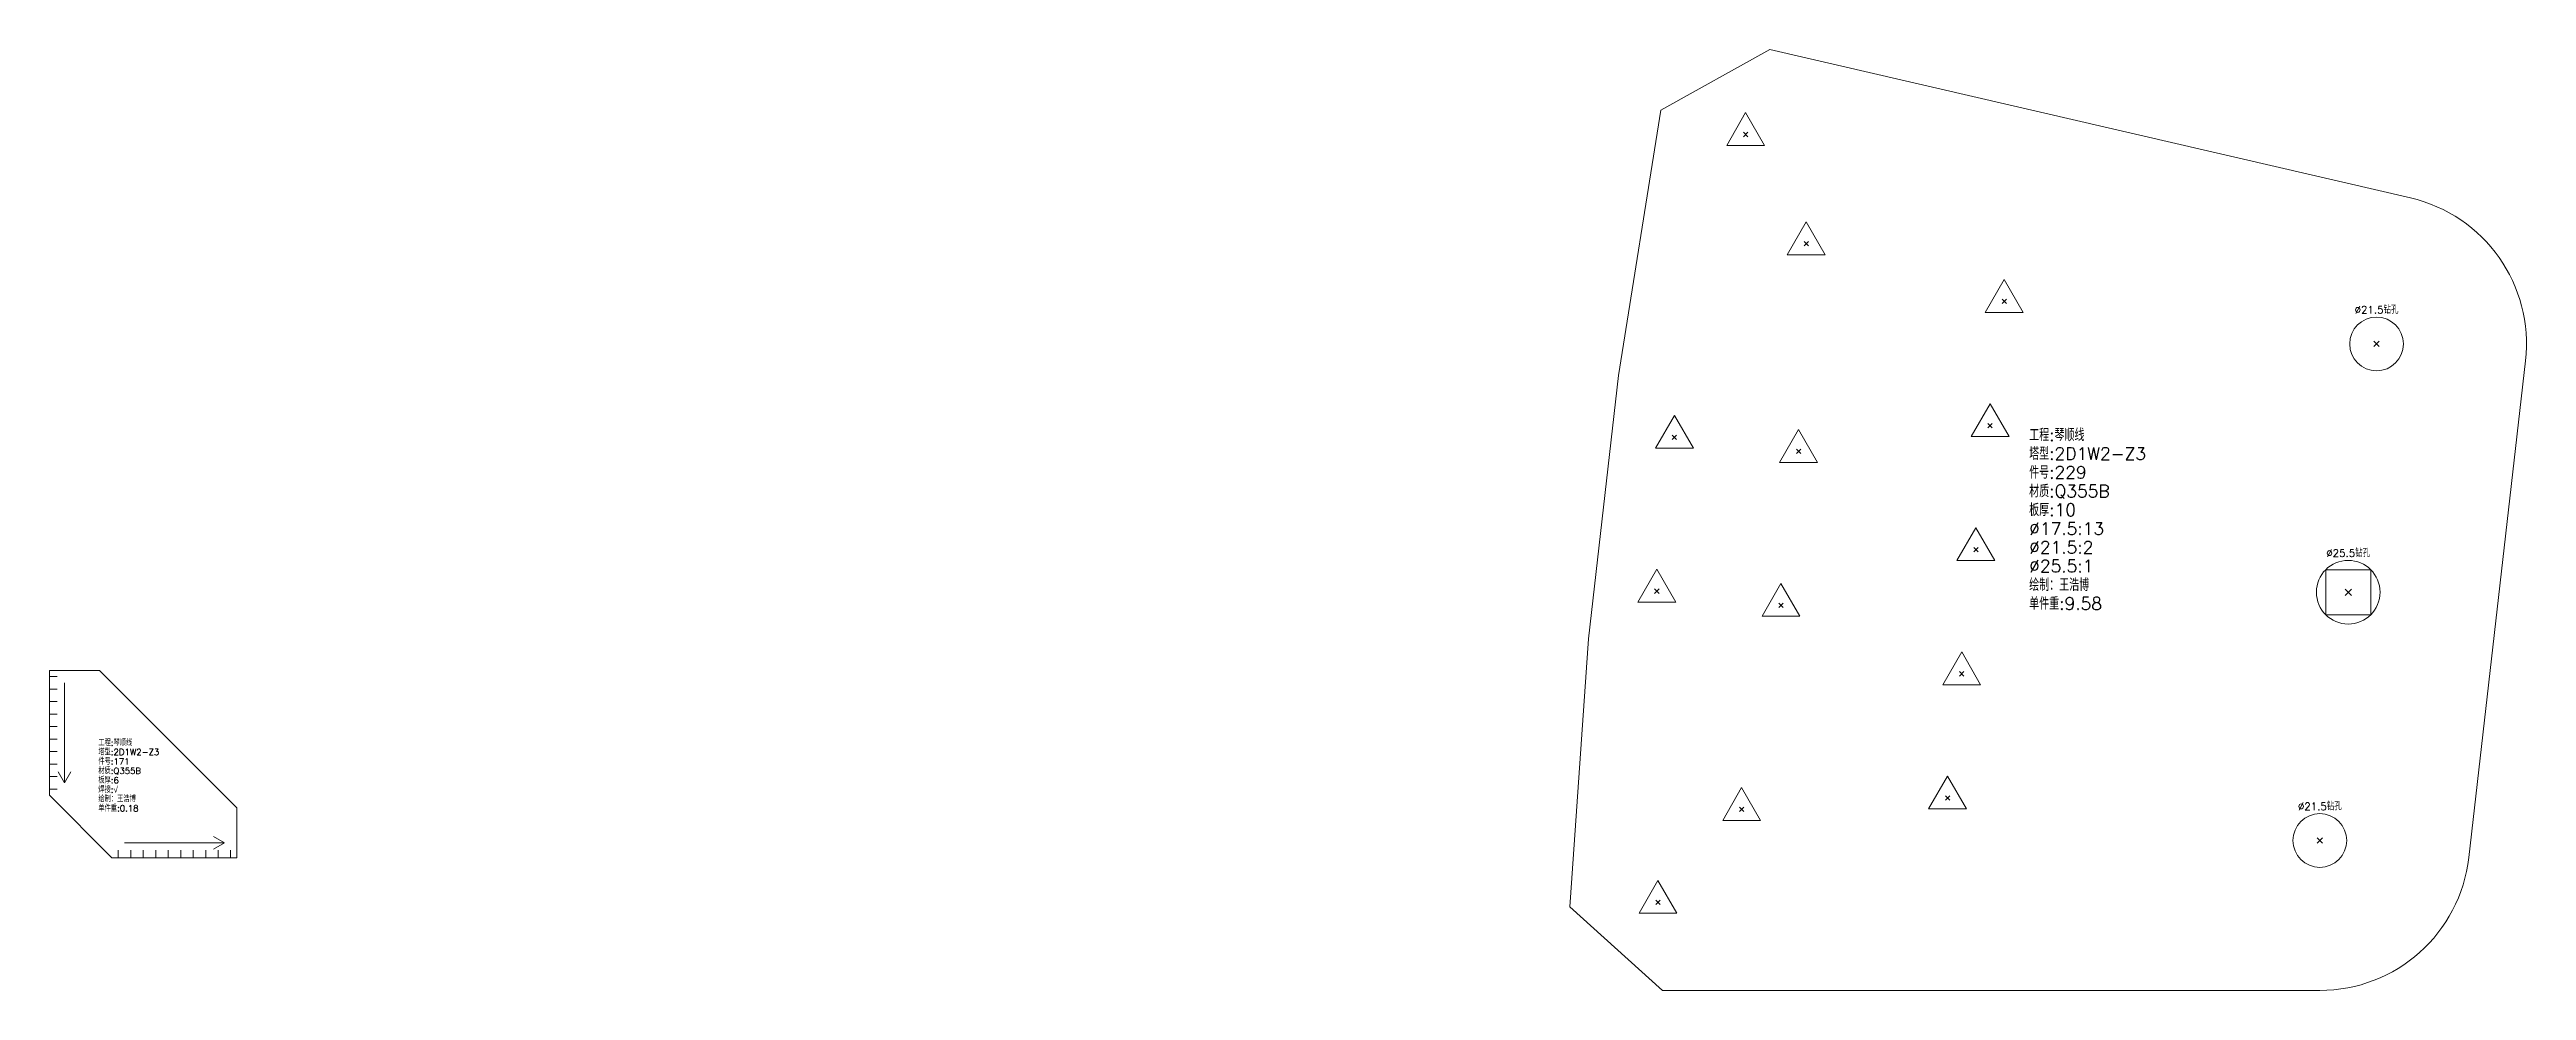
# Model space of a CAD drawing. Extents: x -580 to 8755, y 0 to 14723.
# Drawn here: x 4675 to 5666, y 12832 to 13209 of the extents above; entities that cross this region are included whole.
import ezdxf
from ezdxf.enums import TextEntityAlignment as Align

# ---------------------------------------------------------------- set-up
doc = ezdxf.new("R2010")
doc.units = 0
doc.header["$MEASUREMENT"] = 0
doc.layers.add('1', color=7, linetype='CONTINUOUS', lineweight=25)
doc.styles.get("Standard").update_dxf_attribs({"font": 'simplex.shx', "width": 0.7, "height": 3, "bigfont": 'gbhzfs.shx'})

msp = doc.modelspace()

# ---------------------------------------------------------------- texts
at = {"layer": '1', "color": 7, "linetype": 'Continuous', "lineweight": 18}
for s, p in [('%%c21.5钻孔', (5606.01851, 13102.24125)), ('%%c25.5钻孔', (5594.66639, 13004.88769)), ('%%c21.5钻孔', (5583.31428, 12903.53412))]:
    msp.add_text(s, height=3, dxfattribs=at).set_placement(p, align=Align.BOTTOM_CENTER)
for s, height, p in [('工程:琴顺线', 5, (5466.96519, 13050.6086)), ('塔型:2D1W2-Z3', 5, (5466.96519, 13043.1086)), ('件号:229', 5, (5466.96519, 13035.6086)), ('材质:Q355B', 5, (5466.96519, 13028.1086)), ('板厚:10', 5, (5466.96519, 13020.6086)), ('%%c17.5:13', 5, (5466.96519, 13013.1086)), ('%%c21.5:2', 5, (5466.96519, 13005.6086)), ('%%c25.5:1', 5, (5466.96519, 12998.1086)), ('绘制：王浩博', 5, (5466.96519, 12990.6086)), ('单件重:9.58', 5, (5466.96519, 12983.1086)), ('塔型:2D1W2-Z3', 2.5, (4694.08171, 12925.66563)), ('工程:琴顺线', 2.5, (4694.08171, 12929.41563)), ('材质:Q355B', 2.5, (4694.08171, 12918.16563)), ('件号:171', 2.5, (4694.08171, 12921.91563)), ('板厚:6', 2.5, (4694.08171, 12914.41563)), ('绘制：王浩博', 2.5, (4694.08171, 12906.91563)), ('焊接:√', 2.5, (4694.08171, 12910.66563)), ('单件重:0.18', 2.5, (4694.08171, 12903.16563))]:
    msp.add_text(s, height=height, dxfattribs=at).set_placement(p, align=Align.BOTTOM_LEFT)

# ---------------------------------------------------------------- linework, layer by layer
at = {"layer": '1', "color": 7, "linetype": 'Continuous', "lineweight": 18}
for p, q in [((5363.19959, 13208.80149), (5319.47725, 13184.54602)), ((5619.55298, 13149.4448), (5363.19959, 13208.80149)), ((5319.47725, 13184.54602), (5302.62234, 13078.35143)), ((5302.62234, 13078.35143), (5290.58909, 12973.03665)), ((5642.92641, 12885.47287), (5665.63064, 13084.17998)), ((5290.58909, 12973.03665), (5283.05478, 12865.77709)), ((4694.55064, 12960.38274), (4674.55064, 12960.38274)), ((4674.55064, 12960.38274), (4674.55064, 12910.38274)), ((4749.55064, 12905.38274), (4694.55064, 12960.38274)), ((4674.55064, 12910.38274), (4699.55064, 12885.38274)), ((4749.55064, 12885.38274), (4749.55064, 12905.38274)), ((4699.55064, 12885.38274), (4749.55064, 12885.38274)), ((5283.05478, 12865.77709), (5320.1788, 12832.28413)), ((5320.1788, 12832.28413), (5583.31427, 12832.28413))]:
    msp.add_line(p, q, dxfattribs=at)
at = {"layer": '1', "color": 7, "linetype": 'Continuous', "lineweight": 13}
for p, q in [((5353.46601, 13183.56242), (5345.88851, 13170.43742)), ((5361.04351, 13170.43742), (5353.46601, 13183.56242)), ((5345.88851, 13170.43742), (5361.04351, 13170.43742)), ((5354.34101, 13173.93742), (5352.59101, 13175.68742)), ((5352.59101, 13173.93742), (5354.34101, 13175.68742)), ((5377.72117, 13139.83975), (5370.14367, 13126.71475)), ((5385.29867, 13126.71475), (5377.72117, 13139.83975)), ((5378.59617, 13130.21475), (5376.84617, 13131.96475)), ((5376.84617, 13130.21475), (5378.59617, 13131.96475)), ((5370.14367, 13126.71475), (5385.29867, 13126.71475)), ((5456.98816, 13116.76943), (5449.41066, 13103.64443)), ((5457.86316, 13107.14443), (5456.11316, 13108.89443)), ((5456.11316, 13107.14443), (5457.86316, 13108.89443)), ((5464.56566, 13103.64443), (5456.98816, 13116.76943)), ((5449.41066, 13103.64443), (5464.56566, 13103.64443)), ((5607.09351, 13089.91625), (5604.94351, 13092.06625)), ((5604.94351, 13089.91625), (5607.09351, 13092.06625)), ((5324.96326, 13062.40562), (5317.38576, 13049.28062)), ((5332.54076, 13049.28062), (5324.96326, 13062.40562)), ((5451.31211, 13067.09265), (5443.73461, 13053.96765)), ((5452.18711, 13057.46765), (5450.43711, 13059.21765)), ((5450.43711, 13057.46765), (5452.18711, 13059.21765)), ((5458.88961, 13053.96765), (5451.31211, 13067.09265)), ((5317.38576, 13049.28062), (5332.54076, 13049.28062)), ((5325.83826, 13052.78062), (5324.08826, 13054.53062)), ((5324.08826, 13052.78062), (5325.83826, 13054.53062)), ((5374.64003, 13056.72956), (5367.06253, 13043.60456)), ((5375.51503, 13047.10456), (5373.76503, 13048.85456)), ((5373.76503, 13047.10456), (5375.51503, 13048.85456)), ((5382.21753, 13043.60456), (5374.64003, 13056.72956)), ((5443.73461, 13053.96765), (5458.88961, 13053.96765)), ((5367.06253, 13043.60456), (5382.21753, 13043.60456)), ((5445.63605, 13017.41587), (5438.05855, 13004.29087)), ((5446.51105, 13007.79087), (5444.76105, 13009.54087)), ((5444.76105, 13007.79087), (5446.51105, 13009.54087)), ((5453.21355, 13004.29087), (5445.63605, 13017.41587)), ((5317.92495, 13000.8064), (5310.34745, 12987.6814)), ((5325.50245, 12987.6814), (5317.92495, 13000.8064)), ((5438.05855, 13004.29087), (5453.21355, 13004.29087)), ((5585.65214, 13000.65194), (5603.68064, 13000.65194)), ((5585.65214, 12982.62344), (5585.65214, 13000.65194)), ((5603.68064, 13000.65194), (5603.68064, 12982.62344)), ((5318.79995, 12991.1814), (5317.04995, 12992.9314)), ((5317.04995, 12991.1814), (5318.79995, 12992.9314)), ((5367.60172, 12995.13035), (5360.02422, 12982.00535)), ((5375.17922, 12982.00535), (5367.60172, 12995.13035)), ((5595.94139, 12990.36269), (5593.39139, 12992.91269)), ((5593.39139, 12990.36269), (5595.94139, 12992.91269)), ((5310.34745, 12987.6814), (5325.50245, 12987.6814)), ((5360.02422, 12982.00535), (5375.17922, 12982.00535)), ((5368.47672, 12985.50535), (5366.72672, 12987.25535)), ((5366.72672, 12985.50535), (5368.47672, 12987.25535)), ((5603.68064, 12982.62344), (5585.65214, 12982.62344)), ((5439.95999, 12967.73909), (5432.38249, 12954.61409)), ((5440.83499, 12958.11409), (5439.08499, 12959.86409)), ((5439.08499, 12958.11409), (5440.83499, 12959.86409)), ((5447.53749, 12954.61409), (5439.95999, 12967.73909)), ((4674.55064, 12957.88274), (4677.55064, 12957.88274)), ((4674.55064, 12952.88274), (4677.55064, 12952.88274)), ((4680.55064, 12955.38274), (4680.55064, 12915.38274)), ((5432.38249, 12954.61409), (5447.53749, 12954.61409)), ((4674.55064, 12947.88274), (4677.55064, 12947.88274)), ((4674.55064, 12942.88274), (4677.55064, 12942.88274)), ((4674.55064, 12937.88274), (4677.55064, 12937.88274)), ((4674.55064, 12932.88274), (4677.55064, 12932.88274)), ((4674.55064, 12927.88274), (4677.55064, 12927.88274)), ((4674.55064, 12922.88274), (4677.55064, 12922.88274)), ((4678.05064, 12919.71287), (4680.55064, 12915.38274)), ((4683.05064, 12919.71287), (4680.55064, 12915.38274)), ((4674.55064, 12917.88274), (4677.55064, 12917.88274)), ((4674.55064, 12912.88274), (4677.55064, 12912.88274)), ((5351.8559, 12913.46721), (5344.2784, 12900.34221)), ((5359.4334, 12900.34221), (5351.8559, 12913.46721)), ((5434.28394, 12918.0623), (5426.70644, 12904.9373)), ((5435.15894, 12908.4373), (5433.40894, 12910.1873)), ((5433.40894, 12908.4373), (5435.15894, 12910.1873)), ((5441.86144, 12904.9373), (5434.28394, 12918.0623)), ((5344.2784, 12900.34221), (5359.4334, 12900.34221)), ((5352.7309, 12903.84221), (5350.9809, 12905.59221)), ((5350.9809, 12903.84221), (5352.7309, 12905.59221)), ((5426.70644, 12904.9373), (5441.86144, 12904.9373)), ((4704.55064, 12891.38274), (4744.55064, 12891.38274)), ((4740.22051, 12893.88274), (4744.55064, 12891.38274)), ((4740.22051, 12888.88274), (4744.55064, 12891.38274)), ((5584.38928, 12891.20912), (5582.23928, 12893.35912)), ((5582.23928, 12891.20912), (5584.38928, 12893.35912)), ((4702.05064, 12885.38274), (4702.05064, 12888.38274)), ((4707.05064, 12885.38274), (4707.05064, 12888.38274)), ((4712.05064, 12885.38274), (4712.05064, 12888.38274)), ((4717.05064, 12885.38274), (4717.05064, 12888.38274)), ((4722.05064, 12885.38274), (4722.05064, 12888.38274)), ((4727.05064, 12885.38274), (4727.05064, 12888.38274)), ((4732.05064, 12885.38274), (4732.05064, 12888.38274)), ((4737.05064, 12885.38274), (4737.05064, 12888.38274)), ((4742.05064, 12885.38274), (4742.05064, 12888.38274)), ((4747.05064, 12885.38274), (4747.05064, 12888.38274)), ((5318.36316, 12876.34282), (5310.78566, 12863.21782)), ((5325.94066, 12863.21782), (5318.36316, 12876.34282)), ((5310.78566, 12863.21782), (5325.94066, 12863.21782)), ((5319.23816, 12866.71782), (5317.48816, 12868.46782)), ((5317.48816, 12866.71782), (5319.23816, 12868.46782))]:
    msp.add_line(p, q, dxfattribs=at)
for centre, radius in [((5606.01851, 13090.99125), 10.75), ((5594.66639, 12991.63769), 12.75), ((5583.31428, 12892.28412), 10.75)]:
    msp.add_circle(centre, radius, dxfattribs=at)
at = {"layer": '1', "color": 7, "linetype": 'Continuous', "lineweight": 18}
for centre, start, end in [((5606.0185, 13090.99125), 353.48166546, 76.96333024), ((5583.31427, 12892.28414), 270.00000121, 353.48166401)]:
    msp.add_arc(centre, 60, start, end, dxfattribs=at)

msp.set_redraw_order([(e.dxf.handle, doc.entitydb.next_handle()) for e in msp.query("TEXT MTEXT ATTDEF DIMENSION ARC_DIMENSION")])  # texts and dimensions are drawn at this point

doc.saveas('drawing.dxf')
